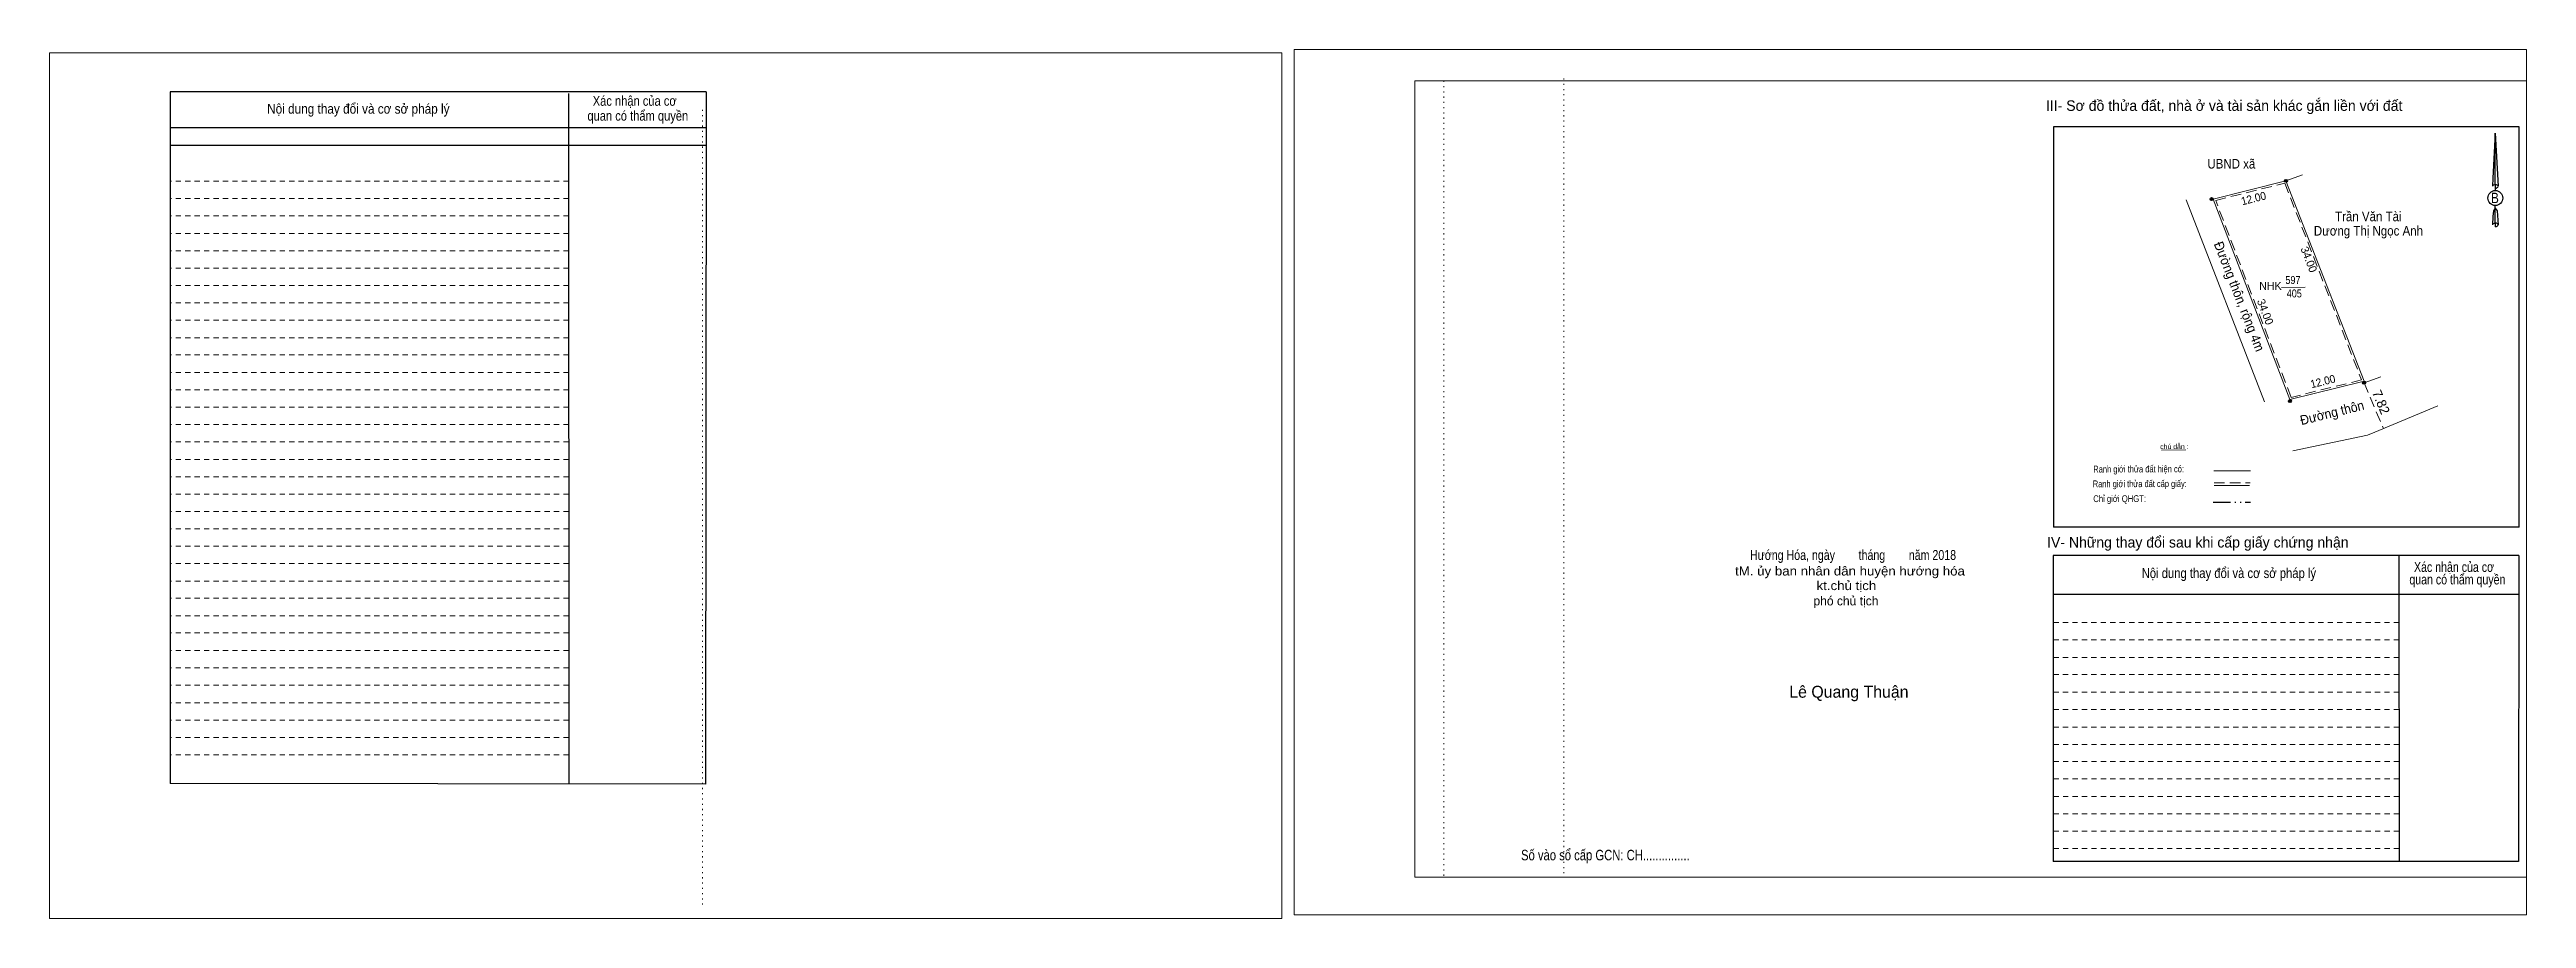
# Model space of a CAD drawing. Header units: metres. Extents: x 548229 to 548935, y 1837812 to 1837955.
# Drawn here: x 548546 to 548935, y 1837816.4 to 1837952.8 of the extents above; entities that cross this region are included whole.
import ezdxf
from ezdxf.enums import TextEntityAlignment as Align

# ---------------------------------------------------------------- set-up
doc = ezdxf.new("R2010")
doc.units = ezdxf.units.M
doc.header["$LTSCALE"] = 0.55
for name, pattern in [('DASH_DOUBLE_DOT', [9.2, 5, -1.2, 0.3, -1.2, 0.3, -1.2]), ('DOTTED', [1.5, 0.3, -1.2]), ('MEDIUM_DASHED', [4.5, 3, -1.5]), ('SHORT_DASHED', [2.7, 1.5, -1.2])]:
    doc.linetypes.add(name, pattern=pattern)
for name, color, linetype, lineweight in [('18', 7, 'Continuous', 25), ('28', 7, 'SHORT_DASHED', 13), ('3', 7, 'Continuous', 13), ('5', 7, 'DASH_DOUBLE_DOT', 25), ('55', 7, 'Continuous', 13), ('7', 7, 'Continuous', 13), ('8', 7, 'Continuous', 13)]:
    doc.layers.add(name, color=color, linetype=linetype, lineweight=lineweight)

msp = doc.modelspace()

# ---------------------------------------------------------------- texts
at = {"layer": '18'}
for s, height, width, p in [('B', 1.629, 0.85, (548930.045, 1837928.68)), ('Hướng Hóa, ngày        tháng        năm 2018', 1.56, 0.8, (548829.24, 1837872.68)), ('tM. ủy ban nhân dân huyện hướng hóa', 1.415, 1.1, (548828.76, 1837870.24)), ('kt.chủ tịch', 1.415, 1.1, (548828.2, 1837867.95)), ('Số vào sổ cấp GCN: CH...............', 1.65, 0.8, (548790.345, 1837825.54))]:
    msp.add_text(s, height=height, dxfattribs=dict(at, width=width)).set_placement(p, align=Align.CENTER)
for s, height, p in [('phó chủ tịch', 1.415, (548828.125, 1837865.55)), ('Lê Quang Thuận', 1.867, (548828.59, 1837851.06))]:
    msp.add_text(s, height=height, dxfattribs=at).set_placement(p, align=Align.CENTER)
at = {"layer": '28'}
for s, height, width, p in [('Nội dung thay đổi và cơ sở pháp lý', 1.537, 0.9, (548594.495, 1837942.72)), ('Nội dung thay đổi và cơ sở pháp lý', 1.537, 0.9, (548594.495, 1837942.72)), (' quan có thẩm quyền', 1.537, 0.85, (548638.145, 1837941.62)), (' quan có thẩm quyền', 1.537, 0.85, (548638.145, 1837941.62)), ('Xác nhận của cơ', 1.537, 0.85, (548637.9, 1837943.96)), ('Xác nhận của cơ', 1.537, 0.85, (548637.9, 1837943.96)), ('Nội dung thay đổi và cơ sở pháp lý', 1.556, 0.85, (548888.265, 1837869.84)), (' quan có thẩm quyền', 1.556, 0.8, (548923.92, 1837868.84)), ('Xác nhận của cơ', 1.556, 0.8, (548923.62, 1837870.8))]:
    msp.add_text(s, height=height, dxfattribs=dict(at, width=width)).set_placement(p, align=Align.CENTER)
for s, p in [('III- Sơ đồ thửa đất, nhà ở và tài sản khác gắn liền với đất', (548887.525, 1837943.16)), ('IV- Những thay đổi sau khi cấp giấy chứng nhận', (548883.39, 1837874.63))]:
    msp.add_text(s, height=1.65, dxfattribs=at).set_placement(p, align=Align.CENTER)
at = {"layer": '55'}
for s, height, width, p in [('Ranh giới thửa đất cấp giấy:', 1.06, 0.8, (548874.2737, 1837884.1071)), ('Ranh giới thửa đất hiện có:', 1.065, 0.8, (548874.0887, 1837886.4165)), ('Chỉ giới QHGT:', 1.06, 0.85, (548871.1137, 1837881.7698))]:
    msp.add_text(s, height=height, rotation=0.135, dxfattribs=dict(at, width=width)).set_placement(p, align=Align.CENTER)
at = {"layer": '7'}
msp.add_text('chú dẫn :', height=0.7841, rotation=359.974, dxfattribs=at).set_placement((548879.7048, 1837890.0789), align=Align.CENTER)
at = {"layer": '8'}
for s, height, width, p in [('UBND xã', 1.5, 0.9, (548888.655, 1837934.11)), ('Dương Thị Ngọc Anh', 1.5, 0.9, (548910.18, 1837923.59)), ('Trần Văn Tài', 1.5, 0.9, (548910.165, 1837925.84)), ('597', 1.25, 0.85, (548898.325, 1837915.99)), ('405', 1.25, 0.85, (548898.535, 1837913.88))]:
    msp.add_text(s, height=height, dxfattribs=dict(at, width=width)).set_placement(p, align=Align.CENTER)
at = {"layer": '8', "width": 0.95}
for s, height, rotation, p in [('12.00', 1.25, 14.095, (548892.2928, 1837928.8203)), ('Đường thôn, rộng 4m', 1.5, 291.351, (548889.2049, 1837913.758)), ('12.00', 1.25, 13.932, (548903.1745, 1837900.0949))]:
    msp.add_text(s, height=height, rotation=rotation, dxfattribs=at).set_placement(p, align=Align.CENTER)
at = {"layer": '8'}
for rotation, p in [(291.329, (548900.2488, 1837919.6123)), (290.968, (548893.3963, 1837911.3886))]:
    msp.add_text('34.00', height=1.25, rotation=rotation, dxfattribs=at).set_placement(p, align=Align.CENTER)
msp.add_text('NHK', height=1.25, dxfattribs=at).set_placement((548894.795, 1837915.07), align=Align.CENTER)
at = {"layer": '8', "width": 0.95}
msp.add_text('Đường thôn', height=1.5, rotation=13.932, dxfattribs=at).set_placement((548899.67, 1837893.83))
at = {"layer": '8'}
msp.add_text('7.82', height=1.5, rotation=292.784, dxfattribs=at).set_placement((548910.71, 1837898.96))

# ---------------------------------------------------------------- hatches: boundary and pattern name
at = {"layer": '8'}
for points in [[(548897.4499, 1837932.1756, 1), (548896.989, 1837932.1756, 1)], [(548897.4499, 1837932.1756, 1), (548896.989, 1837932.1756, 1)], [(548885.7899, 1837929.3115, 1), (548885.329, 1837929.3115, 1)], [(548909.7304, 1837900.5, 1), (548909.2696, 1837900.5, 1)], [(548898.0804, 1837897.61, 1), (548897.6196, 1837897.61, 1)]]:
    msp.add_hatch(color=256, dxfattribs=at).paths.add_polyline_path(points)

# ---------------------------------------------------------------- linework, layer by layer
at = {"layer": '18'}
for p, q in [((548930.1, 1837939.67), (548930.54, 1837931.34)), ((548930.1, 1837939.67), (548930.54, 1837931.34)), ((548930.1, 1837939.67), (548930.54, 1837931.34)), ((548929.74, 1837932.62), (548929.69, 1837931.36)), ((548930.1, 1837931.58), (548930.1, 1837931.28)), ((548930.1, 1837931.28), (548930.1, 1837931.06)), ((548930.1, 1837931.06), (548930.1, 1837930.72)), ((548930.1, 1837931.06), (548930.1, 1837930.72)), ((548930.1, 1837931.06), (548930.1, 1837930.72)), ((548930.1, 1837927.91), (548930.1, 1837928.27)), ((548930.1, 1837927.91), (548930.1, 1837928.27)), ((548930.1, 1837927.91), (548930.1, 1837928.27)), ((548930.1, 1837927.91), (548930.42, 1837927.46)), ((548930.1, 1837927.91), (548930.42, 1837927.46)), ((548930.1, 1837927.91), (548930.42, 1837927.46)), ((548930.54, 1837931.34), (548930.54, 1837931.36)), ((548930.1, 1837925.55), (548930.1, 1837925.24)), ((548930.1, 1837925.24), (548930.1, 1837924.98)), ((548930.42, 1837927.46), (548930.54, 1837925.27)), ((548930.42, 1837927.46), (548930.54, 1837925.27)), ((548930.42, 1837927.46), (548930.54, 1837925.27)), ((548930.54, 1837925.27), (548930.54, 1837925.28))]:
    msp.add_line(p, q, dxfattribs=at)
for points in [[(548930.1, 1837931.58), (548930.1, 1837939.67), (548929.74, 1837932.62)], [(548930.1, 1837925.55), (548930.1, 1837927.91), (548929.82, 1837927.46), (548929.74, 1837926.57), (548929.69, 1837925.28)]]:
    msp.add_lwpolyline(points, dxfattribs=at)
msp.add_ellipse((548930.1142, 1837929.483), major_axis=(0, 1.1864), ratio=0.983453, dxfattribs=at)
for centre, start_param, end_param in [((548930.1147, 1837931.3112), 1.57079633, 3.07445202), ((548930.1147, 1837931.3112), 0.06714063, 1.57079633), ((548930.1147, 1837931.3112), 4.71238898, 6.28318531), ((548930.1147, 1837925.2558), 2.49106941, 3.07427841), ((548930.1147, 1837925.2558), 1.57079633, 2.49106941), ((548930.1147, 1837925.2558), 0.06714063, 1.57079633), ((548930.1147, 1837925.2558), 4.71238898, 6.28318531)]:
    msp.add_ellipse(centre, major_axis=(0.4277, 0), ratio=0.655448, start_param=start_param, end_param=end_param, dxfattribs=at)
at = {"layer": '28', "linetype": 'Continuous', "lineweight": 25}
for p, q in [((548649.1, 1837946.15), (548564.93, 1837946.15)), ((548627.52, 1837945.86), (548627.56, 1837837.54)), ((548649.1, 1837946.15), (548649.02, 1837837.47)), ((548649.1, 1837940.48), (548565.04, 1837940.48)), ((548649.1, 1837940.48), (548565.04, 1837940.48)), ((548649.1, 1837937.74), (548565.04, 1837937.74)), ((548933.86, 1837877.81), (548860.74, 1837877.81)), ((548914.98, 1837873.36), (548915.02, 1837825.37)), ((548933.78, 1837873.36), (548933.76, 1837825.37)), ((548933.76, 1837867.28), (548860.69, 1837867.28)), ((548649.02, 1837837.47), (548564.93, 1837837.59)), ((548933.76, 1837825.37), (548860.69, 1837825.37))]:
    msp.add_line(p, q, dxfattribs=at)
at = {"layer": '28'}
for p, q in [((548627.52, 1837932.14), (548564.93, 1837932.14)), ((548627.52, 1837929.39), (548564.93, 1837929.39)), ((548627.52, 1837926.69), (548564.93, 1837926.69)), ((548627.52, 1837923.92), (548564.93, 1837923.92)), ((548627.52, 1837921.2), (548564.93, 1837921.2)), ((548627.52, 1837918.47), (548564.93, 1837918.47)), ((548627.52, 1837915.74), (548564.93, 1837915.74)), ((548627.52, 1837913.02), (548564.93, 1837913.02)), ((548627.52, 1837910.3), (548564.93, 1837910.3)), ((548627.52, 1837907.56), (548564.93, 1837907.56)), ((548627.52, 1837904.85), (548564.93, 1837904.85)), ((548627.52, 1837902.1), (548564.93, 1837902.1)), ((548627.52, 1837899.4), (548564.93, 1837899.4)), ((548627.52, 1837896.68), (548564.93, 1837896.68)), ((548627.52, 1837893.93), (548564.93, 1837893.93)), ((548627.52, 1837891.23), (548564.93, 1837891.23)), ((548627.52, 1837888.47), (548564.93, 1837888.47)), ((548627.52, 1837885.74), (548564.93, 1837885.74)), ((548627.52, 1837883.01), (548564.93, 1837883.01)), ((548627.52, 1837880.28), (548564.93, 1837880.28)), ((548627.52, 1837877.55), (548564.93, 1837877.55)), ((548627.52, 1837874.82), (548564.93, 1837874.82)), ((548627.52, 1837872.1), (548564.93, 1837872.1)), ((548627.52, 1837869.36), (548564.93, 1837869.36)), ((548627.52, 1837866.66), (548564.93, 1837866.66)), ((548627.52, 1837863.9), (548564.93, 1837863.9)), ((548915, 1837862.86), (548860.69, 1837862.86)), ((548627.52, 1837861.22), (548564.93, 1837861.22)), ((548627.52, 1837858.46), (548564.93, 1837858.46)), ((548915, 1837860.12), (548860.69, 1837860.12)), ((548627.52, 1837855.74), (548564.93, 1837855.74)), ((548915, 1837857.39), (548860.69, 1837857.39)), ((548915, 1837854.68), (548860.69, 1837854.68)), ((548627.52, 1837853.01), (548564.93, 1837853.01)), ((548627.52, 1837850.26), (548564.93, 1837850.26)), ((548915, 1837851.94), (548860.69, 1837851.94)), ((548627.52, 1837847.55), (548564.93, 1837847.55)), ((548915, 1837849.2), (548860.69, 1837849.2)), ((548915, 1837846.46), (548860.69, 1837846.46)), ((548627.52, 1837844.81), (548564.93, 1837844.81)), ((548915.02, 1837843.74), (548860.69, 1837843.74)), ((548627.52, 1837842.08), (548564.93, 1837842.08)), ((548915.02, 1837841.03), (548860.69, 1837841.03)), ((548915.02, 1837838.31), (548860.69, 1837838.31)), ((548915.02, 1837835.57), (548860.69, 1837835.57)), ((548915.02, 1837832.84), (548860.69, 1837832.84)), ((548915.02, 1837830.12), (548860.69, 1837830.12)), ((548915.02, 1837827.4), (548860.69, 1837827.4))]:
    msp.add_line(p, q, dxfattribs=at)
at = {"layer": '28', "linetype": 'Continuous', "lineweight": 25}
for points in [[(548649.1, 1837946.15), (548564.93, 1837946.15), (548564.93, 1837837.59)], [(548933.86, 1837877.81), (548933.86, 1837940.64), (548860.74, 1837940.64), (548860.74, 1837877.81)], [(548933.78, 1837873.36), (548860.69, 1837873.36), (548860.69, 1837825.37)]]:
    msp.add_lwpolyline(points, dxfattribs=at)
at = {"layer": '3'}
for p, q in [((548760.43, 1837947.87), (548935, 1837947.87)), ((548760.43, 1837822.91), (548760.43, 1837947.87)), ((548935, 1837947.87), (548935, 1837821.87)), ((548760.43, 1837822.91), (548935, 1837822.91))]:
    msp.add_line(p, q, dxfattribs=at)
at = {"layer": '3', "linetype": 'DOTTED'}
for p, q in [((548764.96, 1837947.87), (548764.96, 1837822.91)), ((548783.8, 1837948.24), (548783.8, 1837823.27)), ((548648.54, 1837943.32), (548648.54, 1837818.38))]:
    msp.add_line(p, q, dxfattribs=at)
at = {"layer": '3'}
for points in [[(548546, 1837816.42), (548739.54, 1837816.42), (548739.54, 1837952.26), (548546, 1837952.26)], [(548546, 1837952.26), (548739.54, 1837952.26), (548739.54, 1837816.42), (548546, 1837816.42)], [(548546, 1837816.42), (548739.54, 1837816.42), (548739.54, 1837952.26), (548546, 1837952.26)], [(548741.46, 1837816.98), (548935, 1837816.98), (548935, 1837952.78), (548741.46, 1837952.78)]]:
    msp.add_lwpolyline(points, close=True, dxfattribs=at)
msp.add_lwpolyline([(548767.5, 1837947.87), (548935, 1837947.87), (548935, 1837822.91), (548767.5, 1837822.91)], dxfattribs=at)
at = {"layer": '5'}
msp.add_line((548885.78, 1837881.74), (548891.68, 1837881.74), dxfattribs=at)
at = {"layer": '55'}
for p, q in [((548885.92, 1837886.69), (548891.68, 1837886.69)), ((548885.96, 1837884.38), (548891.48, 1837884.38)), ((548885.96, 1837884.38), (548891.48, 1837884.38))]:
    msp.add_line(p, q, dxfattribs=at)
at = {"layer": '55', "linetype": 'MEDIUM_DASHED'}
msp.add_line((548885.95, 1837884.77), (548891.6, 1837884.77), dxfattribs=at)
at = {"layer": '7'}
msp.add_line((548877.68, 1837889.92), (548881.49, 1837889.98), dxfattribs=at)
at = {"layer": '8'}
for p, q in [((548897.22, 1837932.18), (548899.83, 1837933.1)), ((548893.85, 1837897.51), (548881.56, 1837929.21)), ((548896.52, 1837915.44), (548900.23, 1837915.47)), ((548909.5, 1837900.5), (548912.11, 1837901.42)), ((548898.29, 1837889.79), (548910.04, 1837892.24))]:
    msp.add_line(p, q, dxfattribs=at)
at = {"layer": '8', "linetype": 'MEDIUM_DASHED'}
msp.add_line((548909.5, 1837900.5), (548912.53, 1837893.29), dxfattribs=at)
at = {"layer": '8'}
msp.add_lwpolyline([(548897.22, 1837932.18), (548909.5, 1837900.73), (548897.85, 1837897.84), (548885.79, 1837929.31)], close=True, dxfattribs=at)
msp.add_lwpolyline([(548897.22, 1837932.18), (548909.5, 1837900.73), (548897.85, 1837897.84), (548885.79, 1837929.31)], close=True, dxfattribs=at)
at = {"layer": '8', "linetype": 'MEDIUM_DASHED'}
msp.add_lwpolyline([(548897.04, 1837931.82), (548909.1, 1837900.94), (548898.04, 1837898.2), (548886.19, 1837929.1)], close=True, dxfattribs=at)
at = {"layer": '8'}
msp.add_lwpolyline([(548910.04, 1837892.24), (548911.21, 1837892.73), (548921.1, 1837896.89)], dxfattribs=at)
at = {"layer": '8', "lineweight": 25}
for centre in [(548897.2194, 1837932.1756), (548897.2194, 1837932.1756), (548885.5594, 1837929.3115), (548909.5, 1837900.5), (548897.85, 1837897.61)]:
    msp.add_circle(centre, 0.2304, dxfattribs=at)

msp.set_redraw_order([(e.dxf.handle, doc.entitydb.next_handle()) for e in msp.query("TEXT MTEXT ATTDEF DIMENSION ARC_DIMENSION")])  # texts and dimensions are drawn at this point

doc.saveas('drawing.dxf')
